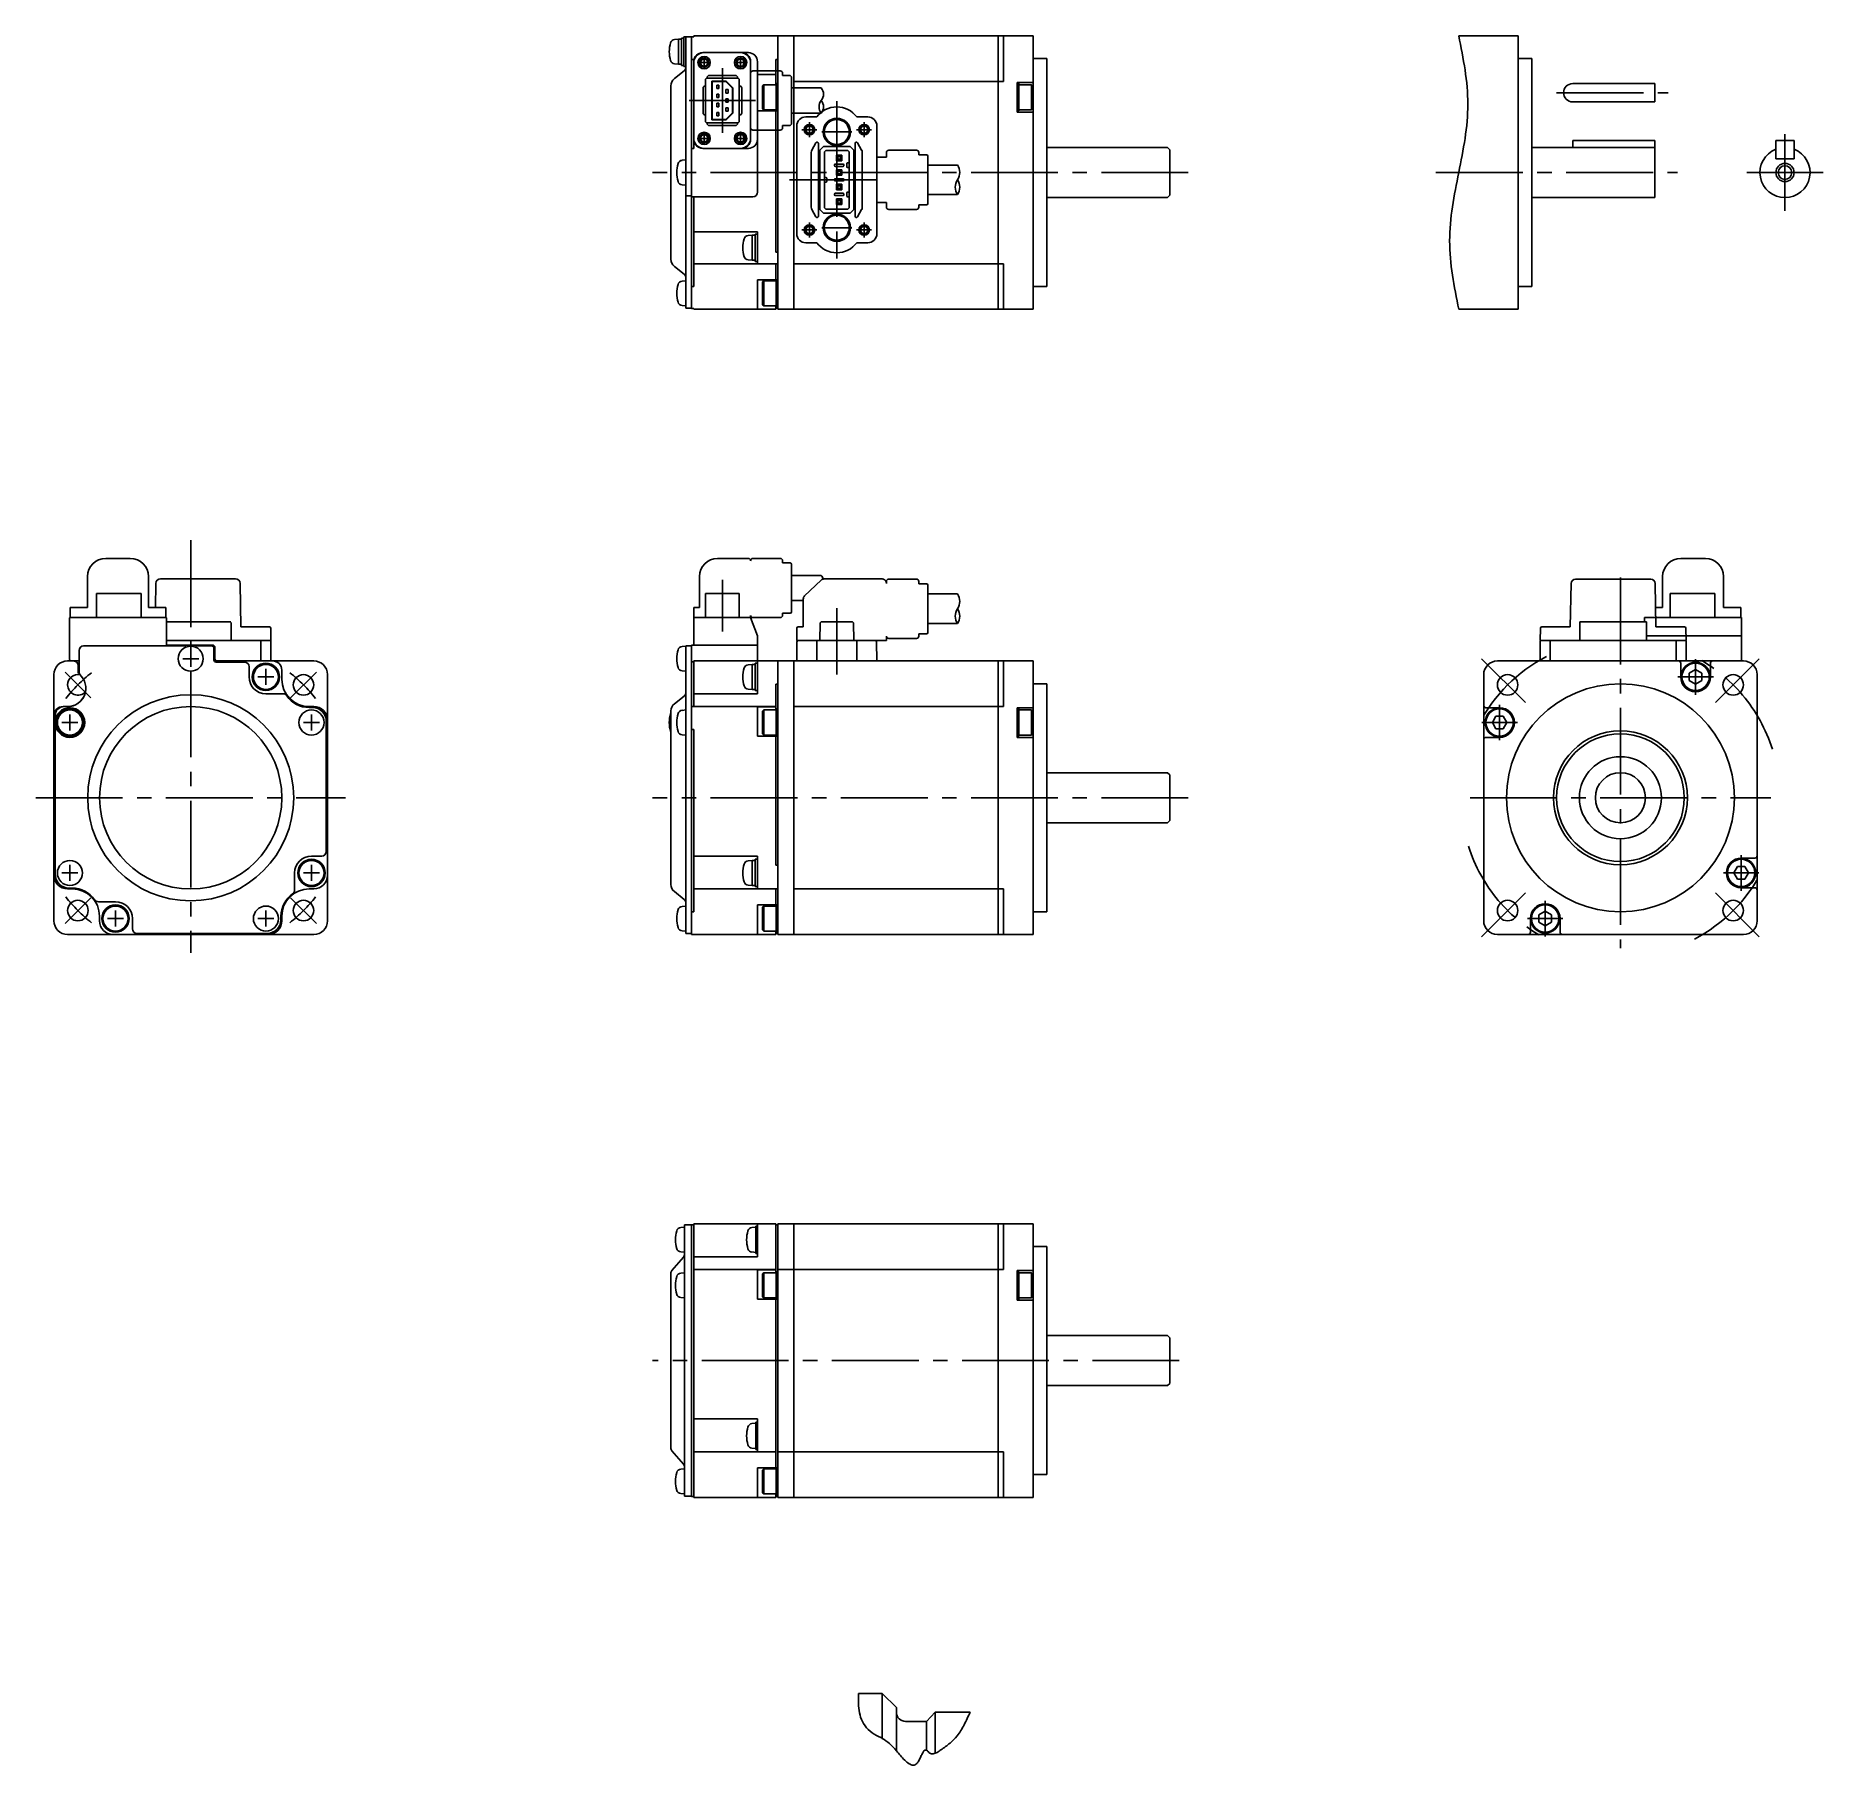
# Model space of a CAD drawing. Header units: millimetres. Extents: x -211 to 181, y -212 to 167.
import ezdxf

# ---------------------------------------------------------------- set-up
doc = ezdxf.new("R2010")
doc.units = ezdxf.units.MM
doc.linetypes.add('CENTER2', pattern=[28.575, 19.05, -3.175, 3.175, -3.175])
pattern_1 = [(45, (-150.9303, 10.75756), (-0.7071068, 1e-16), [])]

msp = doc.modelspace()

# ---------------------------------------------------------------- hatches: boundary and pattern name
at = {"linetype": 'Continuous'}
h = msp.add_hatch(dxfattribs=at)
h.set_pattern_fill('CUSTOM3', color=4, scale=0.5, angle=45, pattern_type=2)
h.set_pattern_definition(pattern_1)
edge = h.paths.add_edge_path()
edge.add_arc((-64.64, 161.24), 1.35, 0, 360)
edge = h.paths.add_edge_path(flags=17)
edge.add_arc((-64.64, 161.24), 1, 0, 360)
h = msp.add_hatch(dxfattribs=at)
h.set_pattern_fill('CUSTOM2', color=4, scale=0.5, angle=45, pattern_type=2)
h.set_pattern_definition(pattern_1)
edge = h.paths.add_edge_path()
edge.add_arc((-56.63, 161.24), 1.35, 0, 360)
edge = h.paths.add_edge_path(flags=17)
edge.add_arc((-56.63, 161.24), 1, 0, 360)
h = msp.add_hatch(dxfattribs=at)
h.set_pattern_fill('CUSTOM0', color=4, scale=0.5, angle=45, pattern_type=2)
h.set_pattern_definition(pattern_1)
edge = h.paths.add_edge_path()
edge.add_arc((-64.63, 144.64), 1.35, 0, 360)
edge = h.paths.add_edge_path(flags=17)
edge.add_arc((-64.63, 144.64), 1, 0, 360)
h = msp.add_hatch(dxfattribs=at)
h.set_pattern_fill('CUSTOM1', color=4, scale=0.5, angle=45, pattern_type=2)
h.set_pattern_definition(pattern_1)
edge = h.paths.add_edge_path()
edge.add_arc((-56.63, 144.64), 1.35, 0, 360)
edge = h.paths.add_edge_path(flags=17)
edge.add_arc((-56.63, 144.64), 1, 0, 360)

# ---------------------------------------------------------------- linework, layer by layer
at = {"color": 7, "linetype": 'Continuous'}
for p, q in [((-70.28, 166.39), (-71.13, 166.32)), ((-70.28, 166.39), (-70.28, 160.89)), ((-69.58, 166.39), (-70.28, 166.39)), ((-69.58, 166.64), (-69.58, 166.39)), ((-69.08, 166.64), (-69.58, 166.64)), ((-69.58, 160.89), (-69.58, 166.39)), ((-69.08, 166.89), (-69.08, 166.64)), ((-68.63, 166.89), (-69.08, 166.89)), ((-69.08, 166.64), (-69.08, 160.64)), ((-67.43, 166.89), (-68.63, 166.89)), ((-68.63, 166.89), (-68.63, 113.8)), ((-67.43, 107.34), (-67.43, 166.94)), ((-67.43, 166.94), (-66.93, 166.94)), ((-66.93, 167.14), (-48.43, 167.14)), ((-66.93, 167.14), (-66.93, 166.94)), ((-48.43, 167.14), (7.57, 167.14)), ((-48.43, 167.14), (-48.43, 107.14)), ((-43.93, 167.14), (-44.93, 167.14)), ((-43.93, 167.14), (-44.93, 167.14)), ((-44.93, 167.14), (-40.93, 167.14)), ((-44.93, 167.14), (-44.93, 135.54)), ((-39.08, 167.14), (-38.58, 167.14)), ((-39.08, 167.14), (-38.58, 167.14)), ((-38.58, 167.14), (-36.58, 167.14)), ((-0.13, 165.59), (-0.13, 167.14)), ((-0.13, 166.39), (-0.13, 167.14)), ((-0.13, 166.39), (-0.13, 167.14)), ((-0.13, 167.14), (-0.13, 166.39)), ((-0.13, 166.99), (-0.13, 166.79)), ((-0.13, 165.39), (-0.13, 166.94)), ((-0.13, 107.14), (-0.13, 165.59)), ((-0.13, 165.19), (-0.13, 164.99)), ((1.07, 157.14), (1.07, 167.14)), ((7.57, 167.14), (7.57, 107.14)), ((113.94, 167.14), (100.94, 167.14)), ((113.94, 107.14), (113.94, 167.14)), ((-71.13, 160.97), (-70.28, 160.89)), ((-70.28, 160.89), (-69.58, 160.89)), ((-69.58, 160.89), (-69.58, 160.64)), ((-67.43, 161.94), (-66.93, 161.94)), ((-66.93, 161.94), (-66.93, 142.44)), ((-64.93, 163.44), (-56.43, 163.44)), ((-56.43, 163.44), (-54.93, 163.44)), ((-54.43, 161.44), (-54.43, 144.44)), ((-52.93, 161.44), (-52.93, 144.44)), ((-48.93, 156.39), (-48.93, 161.94)), ((-48.93, 161.94), (-48.43, 161.94)), ((7.57, 162.14), (10.57, 162.14)), ((10.57, 162.14), (10.57, 112.14)), ((113.94, 162.14), (116.94, 162.14)), ((116.94, 162.14), (116.94, 112.14)), ((-71.17, 157.74), (-69.02, 159.44)), ((-69.58, 160.64), (-69.08, 160.64)), ((-69.08, 160.64), (-69.08, 160.39)), ((-69.08, 160.39), (-68.63, 160.39)), ((-64.33, 157.64), (-64.13, 157.84)), ((-64.33, 148.24), (-64.33, 157.64)), ((-64.13, 157.84), (-57.13, 157.84)), ((-63.98, 157.94), (-63.98, 157.84)), ((-57.78, 158.44), (-63.48, 158.44)), ((-59.83, 157.19), (-62.93, 157.19)), ((-62.93, 157.19), (-62.93, 148.69)), ((-58.33, 155.69), (-59.83, 157.19)), ((-57.28, 157.84), (-57.28, 157.94)), ((-56.93, 157.64), (-57.13, 157.84)), ((-56.93, 157.64), (-56.93, 148.24)), ((-52.93, 158.64), (-48.93, 158.64)), ((-45.43, 157.94), (-45.43, 157.74)), ((-44.93, 157.14), (-0.13, 157.14)), ((-0.13, 157.14), (1.07, 157.14)), ((4.07, 150.39), (4.07, 156.89)), ((4.07, 156.89), (7.57, 156.89)), ((-71.93, 156.17), (-71.93, 118.11)), ((-64.88, 150.24), (-64.88, 155.64)), ((-64.38, 156.14), (-64.33, 156.14)), ((-58.33, 150.19), (-58.33, 155.69)), ((-56.88, 156.14), (-56.93, 156.14)), ((-56.38, 150.24), (-56.38, 155.64)), ((-51.56, 156.39), (-51.81, 156.14)), ((-51.81, 151.14), (-51.81, 156.14)), ((-51.56, 156.39), (-48.81, 156.39)), ((-51.56, 156.39), (-51.56, 150.89)), ((-51.56, 156.39), (-51.56, 150.89)), ((-48.81, 150.64), (-48.81, 156.64)), ((-48.81, 150.64), (-48.81, 156.64)), ((-48.81, 150.64), (-48.81, 156.64)), ((-48.81, 150.64), (-48.81, 156.64)), ((-48.81, 156.64), (-48.43, 156.64)), ((4.07, 156.64), (4.45, 156.64)), ((4.07, 156.39), (4.07, 153.64)), ((4.07, 153.64), (4.07, 150.89)), ((4.45, 156.64), (4.45, 150.64)), ((4.45, 156.39), (7.2, 156.39)), ((7.45, 156.14), (7.2, 156.39)), ((7.21, 150.89), (7.21, 156.39)), ((7.45, 156.14), (7.45, 151.14)), ((125.94, 156.64), (143.94, 156.64)), ((143.94, 156.64), (143.94, 152.64)), ((-64.38, 149.74), (-64.33, 149.74)), ((-59.83, 148.69), (-58.33, 150.19)), ((-56.88, 149.74), (-56.93, 149.74)), ((-52.93, 150.64), (-48.93, 150.64)), ((-51.81, 151.14), (-51.56, 150.89)), ((-48.81, 150.89), (-51.56, 150.89)), ((-48.81, 150.89), (-51.56, 150.89)), ((-48.93, 119.64), (-48.93, 150.89)), ((-48.81, 150.64), (-48.43, 150.64)), ((-48.81, 150.64), (-48.43, 150.64)), ((-39.93, 149.34), (-42.33, 149.34)), ((-28.73, 149.34), (-31.13, 149.34)), ((4.07, 150.64), (4.45, 150.64)), ((4.07, 150.39), (7.57, 150.39)), ((7.2, 150.89), (4.45, 150.89)), ((7.2, 150.89), (7.45, 151.14)), ((143.94, 152.64), (125.94, 152.64)), ((-64.33, 148.24), (-64.13, 148.04)), ((-57.13, 148.04), (-64.13, 148.04)), ((-63.98, 147.94), (-63.98, 148.04)), ((-57.78, 147.44), (-63.48, 147.44)), ((-62.93, 148.69), (-59.83, 148.69)), ((-57.28, 148.04), (-57.28, 147.94)), ((-57.13, 148.04), (-56.93, 148.24)), ((-44.33, 147.34), (-44.33, 123.74)), ((-26.73, 123.74), (-26.73, 147.34)), ((-66.93, 142.44), (-67.43, 142.44)), ((-56.43, 142.44), (-64.93, 142.44)), ((-54.93, 142.44), (-56.43, 142.44)), ((-52.93, 132.84), (-52.93, 144.44)), ((-44.93, 144.25), (-44.93, 107.14)), ((-41.13, 135.54), (-41.13, 141.57)), ((-41, 142.07), (-40.09, 143.64)), ((-39.53, 135.54), (-39.53, 143.49)), ((-39.26, 142.04), (-38.46, 142.84)), ((-39.26, 129.04), (-39.26, 142.04)), ((-38.46, 142.84), (-32.61, 142.84)), ((-38.26, 141.69), (-37.96, 141.99)), ((-38.26, 135.54), (-38.26, 141.69)), ((-37.96, 141.99), (-33.11, 141.99)), ((-33.11, 141.99), (-32.81, 141.69)), ((-32.81, 141.69), (-32.81, 135.54)), ((-32.61, 142.84), (-31.81, 142.04)), ((-31.81, 142.04), (-31.81, 129.04)), ((-31.53, 135.54), (-31.53, 143.49)), ((-30.07, 142.07), (-30.97, 143.64)), ((-29.93, 135.54), (-29.93, 141.57)), ((10.57, 142.64), (37.07, 142.64)), ((37.07, 142.64), (37.57, 142.14)), ((37.57, 142.14), (37.57, 132.14)), ((116.94, 142.64), (143.94, 142.64)), ((125.94, 142.64), (125.94, 144.14)), ((125.94, 144.14), (143.94, 144.14)), ((143.94, 144.14), (143.94, 142.64)), ((143.94, 142.64), (143.94, 131.64)), ((-68.63, 139.89), (-69.48, 139.82)), ((-36.01, 138.64), (-36.01, 138.84)), ((-35.86, 138.99), (-34.16, 138.99)), ((-34.16, 138.49), (-35.86, 138.49)), ((-34.01, 138.84), (-34.01, 138.64)), ((-33.36, 138.44), (-33.36, 139.04)), ((-33.16, 139.24), (-32.81, 139.24)), ((-32.81, 138.24), (-33.16, 138.24)), ((-69.48, 134.46), (-68.63, 134.39)), ((-41.13, 135.54), (-41.13, 129.51)), ((-39.53, 135.54), (-39.53, 127.59)), ((-38.26, 136.04), (-37.91, 136.04)), ((-38.26, 135.54), (-38.26, 129.39)), ((-37.91, 135.04), (-38.26, 135.04)), ((-37.71, 135.84), (-37.71, 135.24)), ((-36.01, 135.44), (-36.01, 135.64)), ((-35.86, 135.79), (-34.16, 135.79)), ((-34.16, 135.29), (-35.86, 135.29)), ((-34.01, 135.64), (-34.01, 135.44)), ((-32.81, 129.39), (-32.81, 135.54)), ((-31.53, 135.54), (-31.53, 127.59)), ((-29.93, 135.54), (-29.93, 129.51)), ((-68.63, 132.04), (-67.43, 132.04)), ((-67.43, 131.84), (-66.93, 131.84)), ((-66.93, 131.84), (-53.93, 131.84)), ((-66.93, 112.14), (-66.93, 131.84)), ((-36.01, 132.24), (-36.01, 132.44)), ((-35.86, 132.59), (-34.16, 132.59)), ((-34.16, 132.09), (-35.86, 132.09)), ((-34.01, 132.44), (-34.01, 132.24)), ((-33.36, 132.04), (-33.36, 132.64)), ((-33.16, 132.84), (-32.81, 132.84)), ((-32.81, 131.84), (-33.16, 131.84)), ((37.07, 131.64), (10.57, 131.64)), ((37.57, 132.14), (37.07, 131.64)), ((143.94, 131.64), (116.94, 131.64)), ((-41, 129.01), (-40.09, 127.44)), ((-38.46, 128.24), (-39.26, 129.04)), ((-32.61, 128.24), (-38.46, 128.24)), ((-38.26, 129.39), (-37.96, 129.09)), ((-37.96, 129.09), (-33.11, 129.09)), ((-33.11, 129.09), (-32.81, 129.39)), ((-31.81, 129.04), (-32.61, 128.24)), ((-30.07, 129.01), (-30.97, 127.44)), ((-66.93, 124.14), (-52.93, 124.14)), ((-54.13, 123.39), (-54.98, 123.32)), ((-54.13, 117.89), (-54.13, 123.39)), ((-54.13, 123.39), (-53.43, 123.39)), ((-53.43, 123.64), (-53.43, 117.64)), ((-52.93, 123.64), (-53.43, 123.64)), ((-52.93, 117.14), (-52.93, 124.14)), ((-52.93, 123.64), (-52.93, 117.64)), ((-52.93, 123.64), (-52.93, 117.64)), ((-42.33, 121.74), (-39.93, 121.74)), ((-31.13, 121.74), (-28.73, 121.74)), ((-54.98, 117.97), (-54.13, 117.89)), ((-54.13, 117.89), (-53.43, 117.89)), ((-48.93, 119.64), (-48.43, 119.64)), ((-69.02, 114.84), (-71.17, 116.54)), ((-68.63, 113.8), (-68.63, 107.39)), ((-48.93, 117.14), (-66.93, 117.14)), ((-53.43, 117.64), (-52.93, 117.64)), ((-48.93, 117.14), (-48.43, 117.14)), ((-48.93, 117.14), (-48.93, 113.39)), ((-44.93, 117.14), (-0.13, 117.14)), ((-0.13, 117.14), (1.07, 117.14)), ((1.07, 117.14), (1.07, 107.14)), ((-68.63, 113.39), (-69.48, 113.32)), ((-67.43, 112.14), (-66.93, 112.14)), ((-52.93, 113.64), (-52.93, 107.14)), ((-48.93, 113.64), (-52.93, 113.64)), ((-51.56, 113.39), (-51.81, 113.14)), ((-51.81, 108.14), (-51.81, 113.14)), ((-51.56, 113.39), (-48.81, 113.39)), ((-51.56, 113.39), (-51.56, 107.89)), ((-48.81, 113.64), (-48.43, 113.64)), ((-48.81, 107.64), (-48.81, 113.64)), ((-48.43, 110.64), (-48.43, 113.39)), ((10.57, 112.14), (7.57, 112.14)), ((116.94, 112.14), (113.94, 112.14)), ((-69.48, 107.97), (-68.63, 107.89)), ((-68.63, 107.39), (-67.43, 107.39)), ((-66.93, 107.34), (-67.43, 107.34)), ((-48.93, 107.14), (-66.93, 107.14)), ((-51.81, 108.14), (-51.56, 107.89)), ((-48.81, 107.89), (-51.56, 107.89)), ((-48.93, 107.14), (-48.93, 107.89)), ((-48.93, 107.34), (-48.43, 107.34)), ((-48.81, 107.64), (-48.43, 107.64)), ((7.57, 107.14), (-48.43, 107.14)), ((100.94, 107.14), (113.94, 107.14)), ((-197.99, 44.8), (-188.19, 44.8)), ((-197.99, 39.5), (-197.99, 44.8)), ((-188.19, 44.8), (-188.19, 39.5)), ((-64.33, 39.5), (-64.33, 44.83)), ((-64.33, 44.83), (-56.93, 44.83)), ((-56.93, 44.83), (-56.93, 39.5)), ((147.31, 44.8), (157.11, 44.8)), ((147.31, 39.5), (147.31, 44.8)), ((157.11, 44.8), (157.11, 39.5)), ((-203.89, 30.5), (-203.89, 39.4)), ((-203.79, 39.5), (-182.69, 39.5)), ((-182.59, 39.4), (-182.59, 33.3)), ((-66.93, 39.4), (-66.93, 33.5)), ((-62.37, 39.5), (-66.83, 39.5)), ((-63.71, 39.5), (-54.43, 39.5)), ((-57.41, 39.5), (-61.51, 39.5)), ((-56.91, 39.5), (-61.01, 39.5)), ((-55.63, 39.5), (-57.41, 39.5)), ((-54.66, 39.5), (-56.91, 39.5)), ((-54.43, 39.5), (-52.93, 35.5)), ((141.71, 39.5), (163.01, 39.5)), ((141.71, 39.5), (141.71, 38.57)), ((163.01, 39.5), (163.01, 30)), ((-168.49, 38.57), (-182.59, 38.57)), ((-168.39, 38.47), (-168.39, 34.47)), ((-52.93, 35.5), (-52.93, 33.5)), ((-39.26, 34.5), (-39.19, 38.4)), ((-38.99, 38.6), (-39.19, 38.4)), ((-38.55, 38.6), (-38.99, 38.6)), ((-38.56, 38.6), (-38.08, 38.6)), ((-38.08, 38.6), (-32.99, 38.6)), ((-32.99, 38.6), (-32.51, 38.6)), ((-32.08, 38.6), (-32.51, 38.6)), ((-32.08, 38.6), (-31.88, 38.4)), ((-31.81, 34.5), (-31.88, 38.4)), ((127.51, 38.57), (142.11, 38.57)), ((127.51, 34.47), (127.51, 38.57)), ((142.11, 38.57), (142.11, 34.47)), ((142.11, 35.5), (163.01, 35.5)), ((-201.79, 27.57), (-201.79, 32.3)), ((-200.79, 33.3), (-178.36, 33.3)), ((-175.69, 34.47), (-182.59, 34.47)), ((-182.09, 33.5), (-172.49, 33.5)), ((-177.29, 30.5), (-177.29, 32.25)), ((-176.21, 33.3), (-172.69, 33.3)), ((-159.79, 34.47), (-175.69, 34.47)), ((-172.19, 32.8), (-172.19, 30.25)), ((-171.99, 33), (-171.99, 30.5)), ((-161.89, 34.47), (-161.89, 30)), ((-159.69, 34.37), (-159.69, 30)), ((-68.63, 33.25), (-69.48, 33.18)), ((-68.63, -29.75), (-68.63, 33.3)), ((-67.43, 33.3), (-68.63, 33.3)), ((-67.43, 33.5), (-67.43, 33.35)), ((-66.93, 33.5), (-67.43, 33.5)), ((-67.43, -30), (-67.43, 33.35)), ((-66.93, 33.5), (-52.93, 33.5)), ((-52.93, 33.5), (-52.93, 30)), ((-44.33, 30), (-44.26, 34.21)), ((-31.81, 34.5), (-43.96, 34.5)), ((-39.93, 34.5), (-39.93, 30)), ((-27.11, 34.5), (-31.81, 34.5)), ((-31.13, 34.5), (-31.13, 30)), ((-26.73, 30), (-26.81, 34.21)), ((118.81, 30.2), (118.81, 34.27)), ((119.01, 34.47), (150.61, 34.47)), ((121.01, 34.47), (121.01, 30)), ((148.61, 34.47), (148.61, 30)), ((150.81, 34.27), (150.81, 30.2)), ((-204.29, 30), (-203.39, 30)), ((-201.79, 30), (-203.39, 30)), ((-201.99, 27.76), (-201.99, 29.25)), ((-177.29, 30.5), (-179.04, 30.5)), ((-177.29, 30.5), (-177.29, 28.75)), ((-177.29, 30.5), (-175.54, 30.5)), ((-150.29, 30), (-172.12, 30)), ((-171.69, 29.75), (-165.49, 29.75)), ((-164.49, 28.75), (-164.49, 26.5)), ((-160.79, 26.5), (-160.79, 28.25)), ((-157.29, 28), (-157.29, 26)), ((-69.48, 27.82), (-68.63, 27.75)), ((-67.43, 29.8), (-66.93, 29.8)), ((-66.93, 30), (-66.93, 29.8)), ((-66.93, 30), (-48.93, 30)), ((-66.93, 29.8), (-66.93, 20)), ((-54.13, 29.25), (-54.98, 29.17)), ((-54.13, 29.25), (-54.13, 23.75)), ((-54.13, 29.25), (-53.43, 29.25)), ((-52.93, 29.5), (-53.43, 29.5)), ((-53.43, 29.5), (-53.43, 23.5)), ((-52.93, 22.8), (-52.93, 29.99)), ((-52.93, 29.5), (-52.93, 23.5)), ((-48.93, 30), (-48.95, 30.02)), ((-48.93, 30), (7.57, 30)), ((-48.43, 30), (-48.43, -14.8)), ((-43.93, 30), (-44.93, 30)), ((-43.93, 30), (-44.93, 30)), ((-44.93, 30), (-40.93, 30)), ((-44.93, 30), (-44.93, -1.6)), ((-39.08, 30), (-38.58, 30)), ((-39.08, 30), (-38.58, 30)), ((-38.58, 30), (-36.58, 30)), ((-0.13, 30), (-0.13, 20)), ((1.07, 30), (1.07, 20)), ((7.57, 30), (7.57, -30)), ((109.41, 30), (163.41, 30)), ((149.66, 26.5), (149.66, 29.5)), ((152.91, 28.1), (151.53, 27.3)), ((154.3, 27.3), (152.91, 28.1)), ((156.16, 26.5), (156.16, 29.5)), ((-207.29, -27), (-207.29, 27)), ((-160.79, 26.5), (-162.54, 26.5)), ((-160.79, 26.5), (-159.04, 26.5)), ((-160.79, 26.5), (-160.79, 24.75)), ((-147.29, -27), (-147.29, 27)), ((-54.98, 23.82), (-54.13, 23.75)), ((-54.13, 23.75), (-53.43, 23.75)), ((-48.93, 19.8), (-48.93, 24.9)), ((-48.93, 24.9), (-48.43, 24.9)), ((-48.93, 19.25), (-48.93, 24.9)), ((7.57, 25), (10.57, 25)), ((10.57, 25), (10.57, -25)), ((106.41, -27), (106.41, 27)), ((151.53, 27.3), (151.53, 25.7)), ((151.53, 25.7), (152.91, 24.9)), ((152.91, 24.9), (154.3, 25.7)), ((154.3, 25.7), (154.3, 27.3)), ((166.41, -27), (166.41, 27)), ((-205.29, 20), (-204.29, 20)), ((-205.04, 20), (-204.29, 20)), ((-160.79, 22.8), (-157.03, 22.8)), ((-151.29, 20), (-150.29, 20)), ((-151.29, 20), (-150.29, 20)), ((-151.29, 19.8), (-150.54, 19.8)), ((-71.17, 20.6), (-69.02, 22.3)), ((-67.43, 20), (-66.93, 20)), ((-66.93, 22.8), (-52.93, 22.8)), ((-66.93, 20), (-48.93, 20)), ((-53.43, 23.5), (-52.93, 23.5)), ((-52.93, 19.94), (-52.93, 13.5)), ((-48.93, 19.94), (-52.93, 19.94)), ((-44.93, 20), (1.07, 20)), ((-0.13, 20), (-0.13, -20)), ((4.07, 13.25), (4.07, 19.75)), ((4.07, 19.75), (7.57, 19.75)), ((109.91, 19.75), (106.91, 19.75)), ((-207.29, 18), (-207.29, -18)), ((-207.29, 17), (-207.29, -17)), ((-207.04, 18), (-207.04, 11.8)), ((-203.79, 16.5), (-205.54, 16.5)), ((-203.79, 16.5), (-203.79, 18.25)), ((-203.79, 16.5), (-202.04, 16.5)), ((-203.79, 16.5), (-203.79, 14.75)), ((-150.79, 16.5), (-152.54, 16.5)), ((-150.79, 16.5), (-150.79, 18.25)), ((-150.79, 16.5), (-149.04, 16.5)), ((-150.79, 16.5), (-150.79, 14.75)), ((-147.54, 16.8), (-147.54, -11.8)), ((-147.29, 17), (-147.29, -11)), ((-147.29, 17), (-147.29, -17)), ((-147.29, 17), (-147.29, -17)), ((-71.93, 19.03), (-71.93, -19.03)), ((-68.63, 19.25), (-69.48, 19.17)), ((-51.56, 19.25), (-51.81, 19)), ((-51.81, 14), (-51.81, 19)), ((-51.56, 19.25), (-51.56, 13.75)), ((-51.56, 19.25), (-48.81, 19.25)), ((-48.81, 19.5), (-48.43, 19.5)), ((-48.81, 13.5), (-48.81, 19.5)), ((4.07, 19.5), (4.07, 16.5)), ((4.07, 19.5), (4.45, 19.5)), ((4.07, 16.5), (4.07, 13.5)), ((4.45, 19.5), (4.45, 13.5)), ((4.45, 19.25), (7.2, 19.25)), ((7.2, 13.75), (7.2, 19.25)), ((7.45, 19), (7.2, 19.25)), ((7.45, 19), (7.45, 14)), ((106.41, 18), (106.41, -18)), ((109.11, 17.89), (108.31, 16.5)), ((108.31, 16.5), (109.11, 15.11)), ((110.71, 17.89), (109.11, 17.89)), ((111.51, 16.5), (110.71, 17.89)), ((110.71, 15.11), (111.51, 16.5)), ((166.41, 18), (166.41, -18)), ((-207.04, 11.8), (-207.04, -16.8)), ((-69.48, 13.82), (-68.63, 13.75)), ((-67.43, 15), (-66.93, 15)), ((-66.93, -25), (-66.93, 15)), ((-52.93, 13.5), (-48.93, 13.5)), ((-51.81, 14), (-51.56, 13.75)), ((-48.81, 13.75), (-51.56, 13.75)), ((-48.93, -14.8), (-48.93, 13.75)), ((-48.81, 13.5), (-48.43, 13.5)), ((4.07, 13.5), (4.45, 13.5)), ((4.07, 13.25), (7.57, 13.25)), ((7.2, 13.75), (4.45, 13.75)), ((7.2, 13.75), (7.45, 14)), ((109.91, 13.25), (106.91, 13.25)), ((109.11, 15.11), (110.71, 15.11)), ((-207.29, 11), (-207.29, -17)), ((-44.93, 7.1), (-44.93, -30)), ((10.57, 5.5), (37.07, 5.5)), ((37.07, 5.5), (37.57, 5)), ((37.57, 5), (37.57, -5)), ((37.07, -5.5), (10.57, -5.5)), ((37.57, -5), (37.07, -5.5)), ((-203.79, -16.5), (-203.79, -14.75)), ((-148.54, -12.8), (-150.79, -12.8)), ((-150.79, -16.5), (-150.79, -14.75)), ((-52.93, -12.8), (-66.93, -12.8)), ((-54.13, -13.75), (-54.98, -13.83)), ((-54.13, -19.25), (-54.13, -13.75)), ((-54.13, -13.75), (-53.43, -13.75)), ((-52.93, -13.5), (-53.43, -13.5)), ((-53.43, -13.5), (-53.43, -19.5)), ((-52.93, -20), (-52.93, -12.8)), ((-48.43, -14.8), (-48.93, -14.8)), ((-48.43, -14.8), (-48.43, -20)), ((162.11, -15.11), (161.31, -16.5)), ((163.71, -15.11), (162.11, -15.11)), ((162.91, -13.25), (165.91, -13.25)), ((162.91, -13.25), (165.91, -13.25)), ((164.51, -16.5), (163.71, -15.11)), ((-203.79, -16.5), (-205.54, -16.5)), ((-203.79, -16.5), (-202.04, -16.5)), ((-203.79, -16.5), (-203.79, -18.25)), ((-154.49, -16.5), (-154.49, -20.26)), ((-150.79, -16.5), (-152.54, -16.5)), ((-150.79, -16.5), (-149.04, -16.5)), ((-150.79, -16.5), (-150.79, -18.25)), ((-54.98, -19.18), (-54.13, -19.25)), ((-54.13, -19.25), (-53.43, -19.25)), ((-53.43, -19.5), (-52.93, -19.5)), ((161.31, -16.5), (162.11, -17.89)), ((162.11, -17.89), (163.71, -17.89)), ((163.71, -17.89), (164.51, -16.5)), ((-203.29, -20), (-204.29, -20)), ((-204.29, -20), (-203.29, -20)), ((-203.29, -19.8), (-204.04, -19.8)), ((-193.79, -22.8), (-197.54, -22.8)), ((-151.29, -20), (-150.29, -20)), ((-69.02, -22.3), (-71.17, -20.6)), ((-66.93, -20), (-48.93, -20)), ((-66.93, -23.9), (-66.93, -22.97)), ((-52.93, -23.5), (-52.93, -30)), ((-48.93, -23.5), (-52.93, -23.5)), ((-48.93, -20), (-48.93, -23.75)), ((-48.93, -20), (-48.43, -20)), ((-48.81, -29.5), (-48.81, -23.5)), ((-48.81, -23.5), (-48.43, -23.5)), ((-48.43, -20), (-48.43, -30)), ((-44.93, -20), (1.07, -20)), ((-0.13, -20), (-0.13, -30)), ((1.07, -20), (1.07, -30)), ((162.91, -19.75), (165.91, -19.75)), ((162.91, -19.75), (165.91, -19.75)), ((-197.29, -26), (-197.29, -27)), ((-193.79, -26.5), (-195.54, -26.5)), ((-193.79, -26.5), (-193.79, -24.75)), ((-193.79, -26.5), (-192.04, -26.5)), ((-193.79, -26.5), (-193.79, -28.25)), ((-190.09, -28.75), (-190.09, -26.5)), ((-160.79, -26.5), (-162.54, -26.5)), ((-160.79, -26.5), (-160.79, -24.75)), ((-160.79, -26.5), (-159.04, -26.5)), ((-160.79, -26.5), (-160.79, -28.25)), ((-157.49, -26), (-157.49, -26.75)), ((-157.29, -26), (-157.29, -27)), ((-157.29, -26), (-157.29, -27)), ((-68.63, -23.75), (-69.48, -23.83)), ((-67.43, -25), (-66.93, -25)), ((-51.56, -23.75), (-51.81, -24)), ((-51.81, -29), (-51.81, -24)), ((-51.56, -23.75), (-48.81, -23.75)), ((-51.56, -23.75), (-51.56, -29.25)), ((-48.43, -26.5), (-48.43, -29.25)), ((10.57, -25), (7.57, -25)), ((116.66, -26.5), (116.66, -29.5)), ((119.91, -24.9), (118.53, -25.7)), ((118.53, -25.7), (118.53, -27.3)), ((118.53, -27.3), (119.91, -28.1)), ((121.3, -25.7), (119.91, -24.9)), ((119.91, -28.1), (121.3, -27.3)), ((121.3, -27.3), (121.3, -25.7)), ((123.16, -26.5), (123.16, -29.5)), ((-150.29, -30), (-204.29, -30)), ((-194.29, -30), (-163.34, -30)), ((-194.29, -30), (-160.29, -30)), ((-189.09, -29.75), (-160.49, -29.75)), ((-188.29, -30), (-160.29, -30)), ((-163.34, -30), (-160.29, -30)), ((-69.48, -29.18), (-68.63, -29.25)), ((-68.63, -29.75), (-67.43, -29.75)), ((-48.93, -30), (-67.43, -30)), ((-51.81, -29), (-51.56, -29.25)), ((-48.81, -29.25), (-51.56, -29.25)), ((-48.93, -30), (-48.93, -29.25)), ((-48.93, -29.8), (-48.43, -29.8)), ((-48.81, -29.5), (-48.43, -29.5)), ((7.57, -30), (-48.43, -30)), ((163.41, -30), (109.41, -30)), ((154.41, -30), (118.41, -30)), ((-68.93, -93.71), (-68.93, -146.81)), ((-68.93, -93.71), (-67.43, -93.71)), ((-67.43, -153.26), (-67.43, -93.66)), ((-67.43, -93.66), (-66.93, -93.66)), ((-66.93, -153.47), (-66.93, -93.47)), ((-66.93, -93.47), (-48.93, -93.47)), ((-53.31, -93.97), (-53.31, -99.97)), ((-52.93, -93.97), (-53.31, -93.97)), ((-52.93, -100.67), (-52.93, -93.47)), ((-52.93, -93.97), (-52.93, -99.97)), ((-48.93, -104.21), (-48.93, -93.47)), ((-48.93, -93.66), (-48.43, -93.66)), ((-48.43, -93.46), (7.57, -93.46)), ((-48.43, -93.46), (-48.43, -153.46)), ((-43.93, -93.46), (-44.93, -93.46)), ((-43.93, -93.46), (-44.93, -93.46)), ((-44.93, -93.46), (-21.43, -93.46)), ((-44.93, -93.46), (-44.93, -125.06)), ((-22.83, -93.46), (-44.33, -93.46)), ((-20.43, -93.46), (-22.83, -93.46)), ((-16.03, -93.46), (-20.43, -93.46)), ((-16.03, -93.46), (-11.63, -93.46)), ((-11.63, -93.46), (-9.23, -93.46)), ((-9.23, -93.46), (-7.23, -93.46)), ((-0.13, -95.01), (-0.13, -93.46)), ((-0.13, -94.21), (-0.13, -93.46)), ((-0.13, -94.21), (-0.13, -93.46)), ((-0.13, -93.46), (-0.13, -94.21)), ((-0.13, -93.61), (-0.13, -93.81)), ((-0.13, -95.21), (-0.13, -93.66)), ((1.07, -103.46), (1.07, -93.46)), ((7.57, -93.46), (7.57, -153.46)), ((-68.93, -94.21), (-69.78, -94.29)), ((-53.31, -94.22), (-54.16, -94.29)), ((-0.13, -153.46), (-0.13, -95.01)), ((-0.13, -95.41), (-0.13, -95.61)), ((-69.18, -100.77), (-71.69, -103.68)), ((-69.78, -99.64), (-68.93, -99.71)), ((-66.93, -100.67), (-52.93, -100.67)), ((-54.16, -99.64), (-53.31, -99.72)), ((-53.31, -99.97), (-52.93, -99.97)), ((7.57, -98.46), (10.57, -98.46)), ((10.57, -98.46), (10.57, -148.46)), ((-71.93, -104.34), (-71.93, -142.59)), ((-68.93, -104.22), (-69.78, -104.29)), ((-68.93, -103.81), (-68.93, -110.22)), ((-68.93, -103.81), (-68.93, -110.22)), ((-66.93, -103.46), (-48.93, -103.46)), ((-48.93, -103.52), (-52.93, -103.52)), ((-52.93, -103.52), (-52.93, -109.96)), ((-51.56, -104.21), (-51.81, -104.46)), ((-51.81, -109.46), (-51.81, -104.46)), ((-51.56, -104.21), (-48.93, -104.21)), ((-51.56, -104.21), (-51.56, -109.71)), ((-48.93, -104.21), (-48.81, -104.21)), ((-48.81, -109.96), (-48.81, -103.96)), ((-48.81, -103.96), (-48.43, -103.96)), ((-44.93, -103.46), (-48.43, -103.46)), ((-44.93, -103.46), (1.07, -103.46)), ((4.07, -103.71), (7.57, -103.71)), ((4.07, -110.21), (4.07, -103.71)), ((4.07, -103.96), (4.45, -103.96)), ((4.07, -104.21), (4.07, -106.96)), ((4.45, -103.96), (4.45, -109.96)), ((4.45, -104.21), (7.2, -104.21)), ((7.45, -104.46), (7.2, -104.21)), ((7.21, -109.71), (7.21, -104.21)), ((7.45, -104.46), (7.45, -109.46)), ((-69.78, -109.64), (-68.93, -109.72)), ((-51.81, -109.46), (-51.56, -109.71)), ((-48.93, -109.71), (-51.56, -109.71)), ((-48.81, -109.71), (-48.93, -109.71)), ((-48.93, -146.97), (-48.93, -109.71)), ((4.07, -106.96), (4.07, -109.71)), ((7.2, -109.71), (4.45, -109.71)), ((7.2, -109.71), (7.45, -109.46)), ((-66.93, -111.96), (-66.93, -134.96)), ((-52.93, -109.96), (-48.93, -109.96)), ((-48.93, -111.96), (-48.93, -134.96)), ((-48.93, -111.96), (-48.93, -134.96)), ((-48.81, -109.96), (-48.43, -109.96)), ((4.07, -109.96), (4.45, -109.96)), ((4.07, -110.21), (7.57, -110.21)), ((-44.93, -116.36), (-44.93, -153.46)), ((10.57, -117.96), (37.07, -117.96)), ((37.07, -117.96), (37.57, -118.46)), ((37.57, -118.46), (37.57, -128.46)), ((37.07, -128.96), (10.57, -128.96)), ((37.57, -128.46), (37.07, -128.96)), ((-52.93, -136.27), (-66.93, -136.27)), ((-53.31, -137.22), (-54.16, -137.29)), ((-52.93, -136.97), (-53.31, -136.97)), ((-53.31, -136.97), (-53.31, -142.97)), ((-52.93, -143.46), (-52.93, -136.27)), ((-52.93, -136.97), (-52.93, -142.97)), ((-71.69, -143.24), (-69.18, -146.16)), ((-66.93, -143.46), (-48.93, -143.46)), ((-54.16, -142.64), (-53.31, -142.72)), ((-53.31, -142.97), (-52.93, -142.97)), ((-48.43, -143.46), (-44.93, -143.46)), ((-44.93, -143.46), (1.07, -143.46)), ((1.07, -143.46), (1.07, -153.46)), ((-68.93, -147.22), (-69.78, -147.29)), ((-68.93, -146.81), (-68.93, -153.22)), ((-68.93, -146.81), (-68.93, -153.22)), ((-68.93, -146.81), (-68.93, -153.21)), ((-66.93, -147.36), (-66.93, -146.44)), ((-66.93, -153.21), (-66.93, -147.36)), ((-48.93, -146.97), (-52.93, -146.97)), ((-52.93, -146.97), (-52.93, -153.47)), ((-51.56, -147.21), (-51.81, -147.46)), ((-51.81, -152.46), (-51.81, -147.46)), ((-51.56, -147.21), (-51.56, -152.71)), ((-51.56, -147.21), (-48.93, -147.21)), ((-48.93, -147.21), (-48.93, -146.97)), ((-48.93, -147.21), (-48.81, -147.21)), ((-48.81, -146.96), (-48.43, -146.96)), ((-48.81, -152.96), (-48.81, -146.96)), ((10.57, -148.46), (7.57, -148.46)), ((-69.78, -152.64), (-68.93, -152.72)), ((-51.81, -152.46), (-51.56, -152.71)), ((-48.81, -152.71), (-51.56, -152.71)), ((-48.93, -153.47), (-48.93, -152.71)), ((-48.93, -153.47), (-48.93, -152.71)), ((-48.93, -153.47), (-48.93, -152.71)), ((-48.43, -149.96), (-48.43, -152.71)), ((-48.43, -149.96), (-48.43, -152.71)), ((-48.43, -149.96), (-48.43, -152.71)), ((-68.93, -153.21), (-67.43, -153.21)), ((-66.93, -153.26), (-67.43, -153.26)), ((-48.93, -153.47), (-66.93, -153.47)), ((-48.93, -153.26), (-48.43, -153.26)), ((-48.93, -153.26), (-48.43, -153.26)), ((-48.93, -153.26), (-48.43, -153.26)), ((-48.81, -152.96), (-48.43, -152.96)), ((7.57, -153.46), (-48.43, -153.46)), ((-25.58, -196.52), (-30.75, -196.52)), ((-25.58, -206.32), (-25.58, -196.52)), ((-25.58, -196.52), (-22.45, -199.52)), ((-22.45, -209.06), (-22.45, -199.52)), ((-20.45, -202.6), (-15.81, -202.6)), ((-15.81, -202.6), (-13.95, -200.56)), ((-15.81, -202.6), (-15.81, -208.92)), ((-13.95, -209.6), (-13.95, -200.56)), ((-6.27, -200.56), (-13.95, -200.56))]:
    msp.add_line(p, q, dxfattribs=at)
at = {"color": 4, "linetype": 'Continuous'}
for p, q in [((-66.93, 161.24), (-66.93, 152.94)), ((-64.73, 163.44), (-56.63, 163.44)), ((-54.43, 161.24), (-54.43, 158.94)), ((-53.93, 159.44), (-47.93, 159.44)), ((-47.43, 158.44), (-47.43, 158.94)), ((-45.93, 158.44), (-47.43, 158.44)), ((-45.43, 157.94), (-45.43, 147.94)), ((-45.43, 155.69), (-38.93, 155.69)), ((-66.93, 144.64), (-66.93, 152.94)), ((-45.43, 150.19), (-38.93, 150.19)), ((-39.93, 149.34), (-42.33, 149.34)), ((-31.13, 149.34), (-28.73, 149.34)), ((-54.43, 144.64), (-54.43, 146.94)), ((-53.93, 146.44), (-47.93, 146.44)), ((-45.93, 147.44), (-47.43, 147.44)), ((-47.43, 147.44), (-47.43, 146.94)), ((-44.33, 123.74), (-44.33, 147.34)), ((-26.73, 147.34), (-26.73, 123.74)), ((-64.73, 142.44), (-56.63, 142.44)), ((-24.63, 140.49), (-24.63, 141.54)), ((-24.13, 142.04), (-18.03, 142.04)), ((-17.53, 141.04), (-17.53, 141.54)), ((-24.63, 140.49), (-26.73, 140.49)), ((-15.83, 141.04), (-17.53, 141.04)), ((-15.53, 130.34), (-15.53, 140.74)), ((-15.53, 138.79), (-13.78, 138.79)), ((-15.53, 138.79), (-9.03, 138.79)), ((-24.63, 130.59), (-26.73, 130.59)), ((-24.63, 129.54), (-24.63, 130.59)), ((-15.83, 130.04), (-17.53, 130.04)), ((-17.53, 130.04), (-17.53, 129.54)), ((-15.53, 132.29), (-9.03, 132.29)), ((-15.53, 130.34), (-15.53, 130.8)), ((-15.53, 130.34), (-15.53, 130.8)), ((-24.13, 129.04), (-18.03, 129.04)), ((-39.93, 121.74), (-42.33, 121.74)), ((-28.73, 121.74), (-31.13, 121.74)), ((-195.94, 52.5), (-190.54, 52.5)), ((-61.68, 52.5), (-54.93, 52.5)), ((-53.93, 52.5), (-47.93, 52.5)), ((-47.43, 52), (-47.43, 51.5)), ((-45.73, 51.5), (-47.43, 51.5)), ((-45.43, 51.2), (-45.43, 40.8)), ((149.66, 52.5), (155.06, 52.5)), ((-199.94, 41.7), (-199.94, 48.5)), ((-186.54, 41.7), (-186.54, 48.5)), ((-183.92, 48), (-167.45, 48)), ((-65.68, 41.7), (-65.68, 48.5)), ((-45.43, 48.75), (-38.93, 48.75)), ((-42.59, 44.29), (-38.99, 47.71)), ((-38.29, 48), (-25.63, 48)), ((-24.63, 47), (-24.63, 47.5)), ((-24.13, 47.95), (-18.03, 47.95)), ((-17.53, 46.95), (-17.53, 47.45)), ((126.58, 47.97), (143.05, 47.97)), ((145.66, 41.7), (145.66, 48.5)), ((159.06, 41.7), (159.06, 48.5)), ((-185.01, 41.7), (-184.92, 47.02)), ((-166.29, 37.5), (-166.45, 47.02)), ((-45.43, 43.25), (-42.88, 43.25)), ((-42.88, 37.5), (-42.88, 43.59)), ((-15.83, 46.95), (-17.53, 46.95)), ((-15.93, 46.95), (-17.33, 46.95)), ((-15.53, 46.65), (-15.53, 36.25)), ((-15.53, 44.7), (-9.03, 44.7)), ((125.41, 37.47), (125.58, 46.99)), ((144.21, 37.47), (144.05, 46.99)), ((-203.74, 41.7), (-199.94, 41.7)), ((-203.74, 41.7), (-203.74, 39.5)), ((-193.24, 39.5), (-203.74, 39.5)), ((-193.24, 39.5), (-182.74, 39.5)), ((-186.54, 41.7), (-182.74, 41.7)), ((-182.74, 41.7), (-182.74, 39.5)), ((-182.69, 39.5), (-182.74, 39.5)), ((-182.59, 34.47), (-182.59, 39.4)), ((-65.68, 41.7), (-66.93, 41.7)), ((-66.93, 39.5), (-66.93, 41.7)), ((-66.93, 39.5), (-60.68, 39.5)), ((-60.68, 39.5), (-54.43, 39.5)), ((-54.43, 39.5), (-54.43, 40)), ((-47.93, 39.5), (-53.93, 39.5)), ((-47.43, 40), (-47.43, 40.5)), ((-45.73, 40.5), (-47.43, 40.5)), ((152.36, 39.5), (144.18, 39.5)), ((145.66, 41.7), (144.2, 41.7)), ((152.36, 39.5), (146.31, 39.5)), ((152.36, 39.5), (162.86, 39.5)), ((159.06, 41.7), (162.86, 41.7)), ((162.86, 41.7), (162.86, 39.5)), ((-166.29, 37.5), (-160.03, 37.5)), ((-159.73, 37.21), (-159.73, 34.47)), ((-44.33, 34.5), (-44.29, 37.21)), ((-43.99, 37.5), (-42.88, 37.5)), ((-24.63, 35.45), (-24.63, 34.5)), ((-17.53, 35.95), (-17.53, 35.45)), ((-15.83, 35.95), (-17.53, 35.95)), ((-15.93, 35.95), (-17.33, 35.95)), ((-15.53, 38.2), (-9.03, 38.2)), ((118.81, 34.47), (118.86, 37.18)), ((119.16, 37.47), (125.41, 37.47)), ((144.21, 37.47), (150.47, 37.47)), ((150.81, 34.47), (150.77, 37.18)), ((-159.73, 34.47), (-182.59, 34.47)), ((-44.33, 34.5), (-35.53, 34.5)), ((-35.53, 34.5), (-24.63, 34.5)), ((-24.13, 34.95), (-18.03, 34.95)), ((118.81, 34.47), (134.81, 34.47)), ((134.81, 34.47), (150.81, 34.47))]:
    msp.add_line(p, q, dxfattribs=at)
at = {"color": 1, "linetype": 'CENTER2'}
for p, q in [((-65.84, 161.24), (-63.44, 161.24)), ((-64.64, 162.44), (-64.64, 160.04)), ((-57.83, 161.24), (-55.43, 161.24)), ((-56.63, 162.44), (-56.63, 160.04)), ((-60.63, 145.84), (-60.63, 160.04)), ((122.39, 154.64), (146.86, 154.64)), ((-67.94, 152.94), (-53.33, 152.94)), ((-35.53, 152.79), (-35.53, 118.29)), ((-64.63, 145.84), (-64.63, 143.44)), ((-56.63, 145.84), (-56.63, 143.44)), ((-39.88, 146.54), (-43.18, 146.54)), ((-41.53, 144.89), (-41.53, 148.19)), ((-38.83, 146.04), (-32.23, 146.04)), ((-31.18, 146.54), (-27.88, 146.54)), ((-29.53, 144.89), (-29.53, 148.19)), ((172.52, 145.54), (172.52, 128.74)), ((-65.83, 144.64), (-63.43, 144.64)), ((-57.83, 144.64), (-55.43, 144.64)), ((41.57, 137.14), (-75.99, 137.14)), ((-45.91, 135.54), (-25.35, 135.54)), ((95.94, 137.14), (148.94, 137.14)), ((180.92, 137.14), (164.12, 137.14)), ((-41.53, 126.19), (-41.53, 122.89)), ((-29.53, 126.19), (-29.53, 122.89)), ((-39.88, 124.54), (-43.18, 124.54)), ((-38.83, 125.04), (-32.23, 125.04)), ((-31.18, 124.54), (-27.88, 124.54)), ((-177.29, 56.5), (-177.29, -34)), ((-60.63, 47.83), (-60.63, 36.5)), ((136.41, 48.3), (136.41, -33)), ((-35.53, 41.6), (-35.53, 27)), ((-204.86, 27.58), (-199.21, 21.92)), ((-155.37, 21.92), (-149.71, 27.58)), ((115.55, 20.86), (105.94, 30.48)), ((152.91, 30.4), (152.91, 22.6)), ((157.27, 20.86), (166.89, 30.48)), ((156.81, 26.5), (149.01, 26.5)), ((109.91, 20.4), (109.91, 12.6)), ((113.81, 16.5), (106.01, 16.5)), ((-211.29, 0), (-143.29, 0)), ((41.57, 0), (-75.93, 0)), ((103.41, 0), (169.41, 0)), ((162.91, -12.6), (162.91, -20.4)), ((166.81, -16.5), (159.01, -16.5)), ((-204.86, -27.58), (-199.21, -21.92)), ((-149.71, -27.58), (-155.37, -21.92)), ((115.55, -20.86), (105.94, -30.48)), ((119.91, -22.6), (119.91, -30.4)), ((157.27, -20.86), (166.89, -30.48)), ((123.81, -26.5), (116.01, -26.5)), ((39.6, -123.46), (-75.99, -123.46))]:
    msp.add_line(p, q, dxfattribs=at)
at = {"color": 2, "linetype": 'Continuous'}
for p, q in [((-62.88, 157.14), (-59.88, 157.14)), ((-62.88, 148.74), (-62.88, 157.14)), ((-59.88, 157.14), (-58.38, 155.64)), ((-61.38, 156.32), (-61.88, 156.32)), ((-61.88, 156.32), (-61.88, 155.57)), ((-61.88, 155.57), (-61.38, 155.57)), ((-61.38, 154.32), (-61.88, 154.32)), ((-61.88, 154.32), (-61.88, 153.57)), ((-61.88, 153.57), (-61.38, 153.57)), ((-61.38, 155.57), (-61.38, 156.32)), ((-61.38, 153.57), (-61.38, 154.32)), ((-59.38, 155.32), (-59.88, 155.32)), ((-59.88, 155.32), (-59.88, 154.57)), ((-59.88, 154.57), (-59.38, 154.57)), ((-59.38, 153.32), (-59.88, 153.32)), ((-59.88, 153.32), (-59.88, 152.57)), ((-59.38, 154.57), (-59.38, 155.32)), ((-59.38, 152.57), (-59.38, 153.32)), ((-58.38, 155.64), (-58.38, 150.24)), ((-61.38, 152.32), (-61.88, 152.32)), ((-61.88, 152.32), (-61.88, 151.57)), ((-61.88, 151.57), (-61.38, 151.57)), ((-61.38, 150.32), (-61.88, 150.32)), ((-61.88, 150.32), (-61.88, 149.57)), ((-61.88, 149.57), (-61.38, 149.57)), ((-61.38, 151.57), (-61.38, 152.32)), ((-61.38, 149.57), (-61.38, 150.32)), ((-59.88, 152.57), (-59.38, 152.57)), ((-59.38, 151.32), (-59.88, 151.32)), ((-59.88, 151.32), (-59.88, 150.57)), ((-59.88, 150.57), (-59.38, 150.57)), ((-58.38, 150.24), (-59.88, 148.74)), ((-59.38, 150.57), (-59.38, 151.32)), ((-59.88, 148.74), (-62.88, 148.74)), ((-54.43, 146.94), (-54.43, 146.94)), ((-38.03, 144.38), (-38.03, 144.9)), ((-37.93, 144.7), (-37.93, 144.24)), ((-33.13, 144.7), (-33.13, 144.24)), ((-33.03, 144.9), (-33.03, 144.38)), ((-34.39, 140.96), (-35.62, 140.96)), ((-35.62, 140.96), (-35.62, 139.73)), ((-35.61, 140.54), (-35.62, 140.54)), ((-35.61, 140.14), (-35.62, 140.14)), ((-34.39, 139.73), (-35.62, 139.73)), ((-35.62, 137.76), (-35.62, 136.53)), ((-34.39, 137.76), (-35.62, 137.76)), ((-35.61, 137.34), (-35.62, 137.34)), ((-35.61, 139.74), (-35.61, 140.96)), ((-35.31, 140.64), (-35.61, 140.94)), ((-34.41, 140.94), (-35.61, 140.94)), ((-35.31, 140.04), (-35.61, 139.74)), ((-35.61, 139.74), (-34.41, 139.74)), ((-35.31, 137.44), (-35.61, 137.74)), ((-35.61, 137.74), (-35.61, 136.54)), ((-34.41, 137.74), (-35.61, 137.74)), ((-35.31, 140.04), (-35.31, 140.64)), ((-34.71, 140.64), (-35.31, 140.64)), ((-34.71, 140.04), (-35.31, 140.04)), ((-35.31, 137.44), (-34.71, 137.44)), ((-35.31, 137.44), (-35.31, 136.84)), ((-34.71, 140.64), (-34.41, 140.94)), ((-34.71, 140.04), (-34.71, 140.64)), ((-34.71, 140.04), (-34.41, 139.74)), ((-34.71, 137.44), (-34.41, 137.74)), ((-34.71, 137.44), (-34.71, 136.84)), ((-34.41, 139.74), (-34.41, 140.96)), ((-34.41, 140.14), (-34.39, 140.14)), ((-34.41, 137.74), (-34.41, 136.54)), ((-34.41, 137.34), (-34.39, 137.34)), ((-34.39, 140.96), (-34.39, 139.73)), ((-34.39, 137.76), (-34.39, 136.53)), ((-35.61, 136.94), (-35.62, 136.94)), ((-34.39, 136.53), (-35.62, 136.53)), ((-35.62, 134.56), (-35.62, 133.33)), ((-34.39, 134.56), (-35.62, 134.56)), ((-35.61, 134.14), (-35.62, 134.14)), ((-35.61, 133.74), (-35.62, 133.74)), ((-35.31, 136.84), (-35.61, 136.54)), ((-35.61, 136.54), (-34.41, 136.54)), ((-35.31, 134.24), (-35.61, 134.54)), ((-35.61, 134.54), (-35.61, 133.34)), ((-34.41, 134.54), (-35.61, 134.54)), ((-35.31, 133.64), (-35.61, 133.34)), ((-35.31, 136.84), (-34.71, 136.84)), ((-35.31, 134.24), (-34.71, 134.24)), ((-35.31, 134.24), (-35.31, 133.64)), ((-35.31, 133.64), (-34.71, 133.64)), ((-34.71, 136.84), (-34.41, 136.54)), ((-34.71, 134.24), (-34.41, 134.54)), ((-34.71, 134.24), (-34.71, 133.64)), ((-34.71, 133.64), (-34.41, 133.34)), ((-34.41, 136.94), (-34.39, 136.94)), ((-34.41, 134.54), (-34.41, 133.34)), ((-34.41, 134.14), (-34.39, 134.14)), ((-34.41, 133.74), (-34.39, 133.74)), ((-34.39, 134.56), (-34.39, 133.33)), ((-34.39, 133.33), (-35.62, 133.33)), ((-35.62, 130.13), (-35.62, 131.36)), ((-34.39, 131.36), (-35.62, 131.36)), ((-35.61, 130.94), (-35.62, 130.94)), ((-35.61, 130.54), (-35.62, 130.54)), ((-34.39, 130.13), (-35.62, 130.13)), ((-35.61, 133.34), (-34.41, 133.34)), ((-35.31, 131.04), (-35.61, 131.34)), ((-35.61, 131.34), (-35.61, 130.14)), ((-34.41, 131.34), (-35.61, 131.34)), ((-35.31, 130.44), (-35.61, 130.14)), ((-35.61, 130.14), (-34.41, 130.14)), ((-35.31, 131.04), (-34.71, 131.04)), ((-35.31, 131.04), (-35.31, 130.44)), ((-35.31, 130.44), (-34.71, 130.44)), ((-34.71, 131.04), (-34.41, 131.34)), ((-34.71, 131.04), (-34.71, 130.44)), ((-34.71, 130.44), (-34.41, 130.14)), ((-34.41, 131.34), (-34.41, 130.14)), ((-34.41, 130.94), (-34.39, 130.94)), ((-34.41, 130.54), (-34.39, 130.54)), ((-34.39, 130.13), (-34.39, 131.36))]:
    msp.add_line(p, q, dxfattribs=at)
for p, q in [((170.52, 144.14), (174.52, 144.14)), ((170.52, 144.14), (170.52, 140.14)), ((174.52, 144.14), (174.52, 140.14)), ((170.52, 140.14), (174.52, 140.14))]:
    msp.add_line(p, q)
at = {"color": 4, "linetype": 'Continuous'}
msp.add_lwpolyline([(-25.63, 48), (-25.61, 48), (-25.59, 48), (-25.57, 48), (-25.55, 47.99), (-25.53, 47.99), (-25.5, 47.99), (-25.48, 47.99), (-25.46, 47.98), (-25.44, 47.98), (-25.42, 47.98), (-25.4, 47.97), (-25.38, 47.97), (-25.35, 47.96), (-25.33, 47.95), (-25.31, 47.95), (-25.29, 47.94), (-25.27, 47.93), (-25.25, 47.92), (-25.23, 47.92), (-25.21, 47.91), (-25.19, 47.9), (-25.17, 47.89), (-25.15, 47.88), (-25.13, 47.87), (-25.12, 47.85), (-25.1, 47.84), (-25.08, 47.83), (-25.06, 47.82), (-25.04, 47.81), (-25.03, 47.79), (-25.01, 47.78), (-24.99, 47.77), (-24.98, 47.75), (-24.96, 47.74), (-24.94, 47.72), (-24.93, 47.71), (-24.91, 47.69), (-24.9, 47.68), (-24.88, 47.66), (-24.87, 47.64), (-24.85, 47.63), (-24.84, 47.61), (-24.83, 47.59), (-24.82, 47.57), (-24.8, 47.56), (-24.79, 47.54), (-24.78, 47.52), (-24.77, 47.5), (-24.76, 47.48), (-24.75, 47.46), (-24.74, 47.44), (-24.73, 47.42), (-24.72, 47.4), (-24.71, 47.38), (-24.7, 47.36), (-24.69, 47.34), (-24.69, 47.32), (-24.68, 47.3), (-24.67, 47.28), (-24.67, 47.26), (-24.66, 47.24), (-24.66, 47.22), (-24.65, 47.2), (-24.65, 47.17), (-24.65, 47.15), (-24.64, 47.13), (-24.64, 47.11), (-24.64, 47.09), (-24.64, 47.07), (-24.64, 47.04), (-24.64, 47.02), (-24.63, 47)], dxfattribs=at)
for centre in [(-64.64, 161.24), (-56.63, 161.24), (-64.63, 144.64), (-56.63, 144.64)]:
    msp.add_circle(centre, 1.35, dxfattribs=at)
at = {"color": 2, "linetype": 'Continuous'}
for centre, radius in [((-64.64, 161.24), 1), ((-56.63, 161.24), 1), ((-64.63, 144.64), 1), ((-56.63, 144.64), 1), ((-41.53, 146.54), 1), ((-29.53, 146.54), 1), ((172.52, 137.14), 2), ((-41.53, 124.54), 1), ((-29.53, 124.54), 1)]:
    msp.add_circle(centre, radius, dxfattribs=at)
at = {"color": 7, "linetype": 'Continuous'}
for centre, radius in [((-64.64, 161.24), 0.8), ((-56.63, 161.24), 0.8), ((-35.53, 146.04), 3), ((-35.53, 146.04), 3), ((-64.63, 144.64), 0.8), ((-56.63, 144.64), 0.8), ((-41.53, 146.54), 1.15), ((-41.53, 146.54), 0.8), ((-35.53, 146.04), 2.75), ((-29.53, 146.54), 1.15), ((-29.53, 146.54), 0.8), ((-41.53, 124.54), 1.15), ((-35.53, 125.04), 3), ((-35.53, 125.04), 3), ((-35.53, 125.04), 2.75), ((-29.53, 124.54), 1.15), ((-41.53, 124.54), 0.8), ((-29.53, 124.54), 0.8), ((-177.29, 30.5), 2.75), ((-160.79, 26.5), 3), ((-160.79, 26.5), 2.75), ((152.91, 26.5), 3.2), ((152.91, 26.5), 3), ((-152.54, 24.75), 2.25), ((111.66, 24.75), 2.25), ((136.41, 0), 25), ((161.16, 24.75), 2.25), ((-203.79, 16.5), 3.25), ((-177.29, 0), 22.6), ((-177.29, 0), 20), ((109.91, 16.5), 3.2), ((-203.79, 16.5), 3), ((-203.79, 16.5), 2.75), ((-150.79, 16.5), 2.75), ((109.91, 16.5), 3), ((136.41, 0), 14.69), ((136.41, 0), 14), ((136.41, 0), 9), ((-203.79, -16.5), 2.75), ((-150.79, -16.5), 3), ((-150.79, -16.5), 2.75), ((162.91, -16.5), 3.2), ((162.91, -16.5), 3), ((-202.04, -24.75), 2.25), ((-193.79, -26.5), 3), ((-152.54, -24.75), 2.25), ((111.66, -24.75), 2.25), ((119.91, -26.5), 3.2), ((119.91, -26.5), 3), ((161.16, -24.75), 2.25), ((-193.79, -26.5), 2.75), ((-160.79, -26.5), 2.75)]:
    msp.add_circle(centre, radius, dxfattribs=at)
msp.add_circle((172.52, 137.14), 1.5)
for centre, radius, start, end in [((-65.28, 163.64), 7, 163.743, 180), ((-71.04, 165.32), 1, 95, 163.743), ((-65.28, 163.64), 7, 180, 196.257), ((-71.04, 161.96), 1, 196.257, 265), ((-64.93, 161.44), 2, 90, 180), ((-56.43, 161.44), 2, 0, 90), ((-54.93, 161.44), 2, 0, 90), ((-69.93, 156.17), 2, 128.2338, 180), ((-69.63, 160.23), 1, 308.2338, 0), ((-63.48, 157.94), 0.5, 90, 180), ((-57.78, 157.94), 0.5, 360, 90), ((-64.38, 155.64), 0.5, 90, 180), ((-56.88, 155.64), 0.5, 0, 90), ((-64.38, 150.24), 0.5, 180, 270), ((-56.88, 150.24), 0.5, 270, 0), ((-42.33, 147.34), 2, 90, 180), ((-35.53, 146.04), 5.5, 90, 143.1301), ((-35.53, 146.04), 5.5, 36.8699, 90), ((-28.73, 147.34), 2, 0, 90), ((-63.48, 147.94), 0.5, 180, 270), ((-57.78, 147.94), 0.5, 270, 360), ((-64.93, 144.44), 2, 180, 270), ((-56.43, 144.44), 2, 270, 0), ((-54.93, 144.44), 2, 270, 0), ((-40.13, 141.57), 1, 150, 180), ((-39.83, 143.49), 0.3, 0, 150), ((-31.23, 143.49), 0.3, 30, 180), ((-30.93, 141.57), 1, 0, 30), ((-63.63, 137.14), 7, 163.743, 180), ((-69.39, 138.82), 1, 95, 163.743), ((-35.86, 138.84), 0.15, 90, 180), ((-35.86, 138.64), 0.15, 180, 270), ((-34.16, 138.84), 0.15, 0, 90), ((-34.16, 138.64), 0.15, 270, 0), ((-33.16, 139.04), 0.2, 90, 180), ((-33.16, 138.44), 0.2, 180, 270), ((-63.63, 137.14), 7, 180, 196.257), ((-69.39, 135.46), 1, 196.257, 265), ((-37.91, 135.84), 0.2, 0, 90), ((-37.91, 135.24), 0.2, 270, 0), ((-35.86, 135.64), 0.15, 90, 180), ((-35.86, 135.44), 0.15, 180, 270), ((-34.16, 135.64), 0.15, 0, 90), ((-34.16, 135.44), 0.15, 270, 0), ((-53.93, 132.84), 1, 270, 0), ((-40.13, 129.51), 1, 180, 210), ((-35.86, 132.44), 0.15, 90, 180), ((-35.86, 132.24), 0.15, 180, 270), ((-34.16, 132.44), 0.15, 0, 90), ((-34.16, 132.24), 0.15, 270, 0), ((-33.16, 132.64), 0.2, 90, 180), ((-33.16, 132.04), 0.2, 180, 270), ((-30.93, 129.51), 1, 330, 0), ((-39.83, 127.59), 0.3, 210, 0), ((-31.23, 127.59), 0.3, 180, 330), ((-49.13, 120.64), 7, 163.743, 180), ((-54.89, 122.32), 1, 95, 163.743), ((-42.33, 123.74), 2, 180, 270), ((-35.53, 125.04), 5.5, 216.8699, 270), ((-35.53, 125.04), 5.5, 270, 323.1301), ((-28.73, 123.74), 2, 270, 360), ((-69.93, 118.11), 2, 180, 231.7662), ((-49.13, 120.64), 7, 180, 196.257), ((-54.89, 118.96), 1, 196.257, 265), ((-69.63, 114.06), 1, 0, 51.7662), ((-63.63, 110.64), 7, 163.743, 180), ((-63.63, 110.64), 7, 180, 196.257), ((-69.39, 112.32), 1, 95, 163.743), ((-69.39, 108.96), 1, 196.257, 265), ((-203.79, 39.4), 0.1, 90, 180), ((-66.83, 39.4), 0.1, 90, 180), ((-200.79, 32.3), 1, 90, 180), ((-182.09, 33), 0.5, 90, 143.1301), ((-172.69, 32.8), 0.5, 0, 90), ((-172.49, 33), 0.5, 0, 90), ((-159.79, 34.37), 0.1, 360, 90), ((-63.63, 30.5), 7, 163.743, 180), ((-69.39, 32.18), 1, 95, 163.743), ((-43.96, 34.2), 0.3, 90, 179), ((-27.11, 34.2), 0.3, 1, 90), ((119.01, 34.27), 0.2, 90, 180), ((150.61, 34.27), 0.2, 0, 90), ((-204.29, 27), 3, 90, 180), ((-203.39, 30.5), 0.5, 180, 270), ((-202.99, 29), 1, 0, 90), ((-201.49, 29.25), 0.5, 126.8701, 180), ((-200.99, 27.76), 1, 180, 228.7001), ((-200.79, 27.57), 1, 180, 225.573), ((-171.69, 30.25), 0.5, 180, 270), ((-171.49, 30.5), 0.5, 180, 270), ((-165.49, 28.75), 1, 0, 90), ((-159.29, 28), 2, 0, 90), ((-150.29, 27), 3, 0, 90), ((-63.63, 30.5), 7, 180, 196.257), ((-69.39, 28.82), 1, 196.257, 265), ((-49.13, 26.5), 7, 163.743, 180), ((-54.89, 28.18), 1, 95, 163.743), ((109.41, 27), 3, 90, 180), ((118.61, 30.2), 0.2, 270, 0), ((149.16, 29.5), 0.5, 0, 90), ((151.01, 30.2), 0.2, 180, 270), ((156.66, 29.5), 0.5, 90, 180), ((163.41, 27), 3, 0, 90), ((-204.29, 24), 4, 270, 48.7001), ((-202.04, 24.75), 2.25, 78.5786, 180), ((-202.04, 24.75), 2.25, 180, 318.2142), ((-204.29, 24), 4, 270, 360), ((-160.79, 26.5), 3.7, 180, 270), ((-151.29, 26), 6, 180, 270), ((-49.13, 26.5), 7, 180, 196.257), ((-54.89, 24.82), 1, 196.257, 265), ((152.91, 26.5), 3.25, 180, 0), ((-205.29, 18), 2, 90, 180), ((-205.04, 18), 2, 90, 180), ((-157.03, 21.8), 1, 34.8499, 90), ((-151.29, 25.8), 6, 214.8499, 270), ((-150.54, 16.8), 3, 0, 90), ((-150.29, 17), 3, 0, 90), ((-150.29, 17), 3, 0, 90), ((-69.93, 19.03), 2, 128.2338, 180), ((-69.63, 23.09), 1, 308.2338, 0), ((106.91, 20.25), 0.5, 180, 270), ((109.91, 16.5), 3.25, 270, 90), ((-65.28, 16.5), 7, 163.743, 180), ((-65.28, 16.5), 7, 180, 196.257), ((-71.04, 18.18), 1, 152.8615, 163.743), ((-63.63, 16.5), 7, 163.743, 180), ((-63.63, 16.5), 7, 180, 196.257), ((-69.39, 18.18), 1, 95, 163.743), ((-71.04, 14.82), 1, 196.257, 207.1385), ((-69.39, 14.82), 1, 196.257, 265), ((106.91, 12.75), 0.5, 90, 180), ((136.41, 0), 5.5, 90, 0), ((136.41, 0), 5.5, 0, 90), ((-150.79, -16.5), 3.7, 90, 180), ((-148.54, -11.8), 1, 270, 0), ((-49.13, -16.5), 7, 163.743, 180), ((-54.89, -14.82), 1, 95, 163.743), ((162.91, -16.5), 3.25, 90, 270), ((162.91, -16.5), 3.25, 90, 270), ((165.91, -12.75), 0.5, 270, 0), ((165.91, -12.75), 0.5, 270, 0), ((-204.29, -17), 3, 180, 270), ((-204.29, -17), 3, 180, 270), ((-204.04, -16.8), 3, 180, 270), ((-150.29, -17), 3, 270, 0), ((-69.93, -19.03), 2, 180, 231.7662), ((-49.13, -16.5), 7, 180, 196.257), ((-54.89, -18.18), 1, 196.257, 265), ((-203.29, -25.8), 6, 34.8499, 90), ((-203.29, -26), 6, 30, 90), ((-203.29, -26), 6, 0, 90), ((-197.54, -21.8), 1, 214.8499, 270), ((-193.79, -26.5), 3.7, 0, 90), ((-151.49, -26), 6, 124.8499, 180), ((-151.29, -26), 6, 90, 180), ((-155.49, -20.26), 1, 304.8499, 0), ((-69.63, -23.09), 1, 0, 51.7662), ((119.91, -26.5), 3.25, 0, 180), ((165.91, -20.25), 0.5, 0, 90), ((165.91, -20.25), 0.5, 0, 90), ((-204.29, -27), 3, 180, 270), ((-194.29, -27), 3, 180, 270), ((-160.49, -26.75), 3, 270, 360), ((-160.29, -27), 3, 270, 0), ((-160.29, -27), 3, 270, 0), ((-150.29, -27), 3, 270, 0), ((-63.63, -26.5), 7, 163.743, 180), ((-63.63, -26.5), 7, 180, 196.257), ((-69.39, -24.82), 1, 95, 163.743), ((109.41, -27), 3, 180, 270), ((163.41, -27), 3, 270, 0), ((-189.09, -28.75), 1, 180, 270), ((-69.39, -28.18), 1, 196.257, 265), ((116.16, -29.5), 0.5, 270, 0), ((123.66, -29.5), 0.5, 180, 270), ((-63.93, -96.96), 7, 163.743, 180), ((-63.93, -96.96), 7, 180, 196.257), ((-69.69, -95.28), 1, 95, 163.743), ((-48.31, -96.97), 7, 163.743, 180), ((-48.31, -96.97), 7, 180, 196.257), ((-54.07, -95.29), 1, 95, 163.743), ((-69.69, -98.64), 1, 196.257, 265), ((-69.93, -100.12), 1, 319.1878, 0), ((-54.07, -98.65), 1, 196.257, 265), ((-70.93, -104.34), 1, 139.1878, 180), ((-63.93, -106.97), 7, 163.743, 180), ((-69.69, -105.29), 1, 95, 163.743), ((-63.93, -106.97), 7, 180, 196.257), ((-69.69, -108.65), 1, 196.257, 265), ((-48.31, -139.97), 7, 163.743, 180), ((-48.31, -139.97), 7, 180, 196.257), ((-54.07, -138.29), 1, 95, 163.743), ((-70.93, -142.59), 1, 180, 220.8122), ((-54.07, -141.65), 1, 196.257, 265), ((-63.93, -149.97), 7, 163.743, 180), ((-69.69, -148.29), 1, 95, 163.743), ((-69.93, -146.81), 1, 0, 40.8122), ((-63.93, -149.97), 7, 180, 196.257), ((-69.69, -151.65), 1, 196.257, 265), ((-20.45, -200.6), 2, 180, 270)]:
    msp.add_arc(centre, radius, start, end, dxfattribs=at)
at = {"color": 4, "linetype": 'Continuous'}
for centre, radius, start, end in [((-64.73, 161.24), 2.2, 90, 180), ((-56.63, 161.24), 2.2, 0, 90), ((-53.93, 158.94), 0.5, 90, 180), ((-47.93, 158.94), 0.5, 0, 90), ((-45.93, 157.94), 0.5, 0, 90), ((-40.58, 154.32), 2.14, 320.0338, 39.9662), ((-42.33, 147.34), 2, 90, 180), ((-35.53, 146.04), 5.5, 36.8699, 143.1301), ((-37.29, 151.57), 2.14, 140.0338, 219.9662), ((-40.58, 151.57), 2.14, 320.0338, 39.9662), ((-28.73, 147.34), 2, 0, 90), ((-53.93, 146.94), 0.5, 180, 270), ((-47.93, 146.94), 0.5, 270, 0), ((-45.93, 147.94), 0.5, 270, 0), ((-64.73, 144.64), 2.2, 180, 270), ((-56.63, 144.64), 2.2, 270, 0), ((-24.13, 141.54), 0.5, 90, 180), ((-18.03, 141.54), 0.5, 0, 90), ((-15.83, 140.74), 0.3, 0, 90), ((-11.43, 137.17), 2.89, 325.7945, 34.2055), ((-6.64, 133.92), 2.89, 145.7945, 214.2055), ((-11.43, 133.92), 2.89, 325.7945, 34.2055), ((-24.13, 129.54), 0.5, 180, 270), ((-18.03, 129.54), 0.5, 270, 0), ((-15.83, 130.34), 0.3, 270, 0), ((-42.33, 123.74), 2, 180, 270), ((-35.53, 125.04), 5.5, 216.8699, 323.1301), ((-28.73, 123.74), 2, 270, 360), ((-195.94, 48.5), 4, 90, 180), ((-190.54, 48.5), 4, 0, 90), ((-61.68, 48.5), 4, 90, 180), ((-54.93, 52), 0.5, 0, 90), ((-53.93, 52), 0.5, 90, 180), ((-47.93, 52), 0.5, 0, 90), ((-45.73, 51.2), 0.3, 0, 90), ((149.66, 48.5), 4, 90, 180), ((155.06, 48.5), 4, 0, 90), ((155.06, 48.5), 4, 0, 90), ((-183.92, 47), 1, 90, 179), ((-167.45, 47), 1, 1, 90), ((-38.29, 47), 1, 90, 134.5), ((-40.58, 47.38), 2.14, 16.5158, 39.9662), ((-24.13, 47.45), 0.5, 90, 180), ((-24.13, 47.45), 0.5, 90, 180), ((-18.03, 47.45), 0.5, 0, 90), ((126.58, 46.97), 1, 90, 179), ((143.05, 46.97), 1, 1, 90), ((-41.88, 43.57), 1, 134.5, 179), ((-15.83, 46.65), 0.3, 0, 90), ((-11.43, 43.08), 2.89, 325.7945, 34.2055), ((-182.69, 39.4), 0.1, 0, 90), ((-53.93, 40), 0.5, 180, 270), ((-47.93, 40), 0.5, 270, 0), ((-45.73, 40.8), 0.3, 270, 0), ((-6.64, 39.82), 2.89, 145.7945, 214.2055), ((-11.43, 39.82), 2.89, 325.7945, 34.2055), ((-160.03, 37.2), 0.3, 1, 90), ((-43.99, 37.2), 0.3, 90, 179), ((-24.13, 35.45), 0.5, 180, 270), ((-24.13, 35.45), 0.5, 180, 270), ((-18.03, 35.45), 0.5, 270, 0), ((-15.83, 36.25), 0.3, 270, 0), ((119.16, 37.17), 0.3, 90, 179), ((150.47, 37.17), 0.3, 1, 90)]:
    msp.add_arc(centre, radius, start, end, dxfattribs=at)
for centre, radius, start, end in [((125.94, 154.64), 2, 90, 270), ((172.52, 137.14), 5.5, 111.3237, 68.6763)]:
    msp.add_arc(centre, radius, start, end)
at = {"color": 1, "linetype": 'CENTER2'}
for centre, start, end in [((136.41, 0), 117.6604, 152.3396), ((136.41, 0), 17.7153, 62.3396), ((-177.29, 0), 128.4376, 141.5624), ((-177.29, 0), 38.4376, 51.5624), ((136.41, 0), 197.7153, 242.3396), ((136.41, 0), 297.6604, 332.3396), ((-177.29, 0), 218.4376, 231.5624), ((-177.29, 0), 308.4376, 321.5624)]:
    msp.add_arc(centre, 35, start, end, dxfattribs=at)
at = {"color": 2, "linetype": 'Continuous'}
msp.add_open_spline([(100.94, 167.14), (101.94, 162.14), (103.94, 152.14), (100.94, 137.14), (97.94, 122.14), (99.94, 112.14), (100.94, 107.14)], degree=3, dxfattribs=at)
msp.add_open_spline([(-30.75, -196.52), (-30.76, -197.23), (-30.79, -198.63), (-30.62, -200.71), (-29.99, -202.73), (-28.68, -204.47), (-27.29, -205.5), (-26.2, -206.02), (-25.19, -206.49), (-23.86, -207.45), (-22.63, -208.84), (-21.57, -210.12), (-20.67, -211.1), (-19.79, -211.87), (-18.81, -212.36), (-17.92, -211.94), (-17.48, -211.15), (-17.1, -210.32), (-16.72, -209.58), (-16.4, -208.9), (-15.78, -208.84), (-15.49, -209.24), (-15.1, -209.65), (-14.32, -209.81), (-13.48, -209.4), (-12.26, -208.59), (-10.7, -207.47), (-8.89, -205.67), (-7.5, -203.3), (-6.69, -201.49), (-6.27, -200.56)], degree=3, knots=[0, 0, 0, 0, 2.136521, 4.206533, 6.214449, 8.397381, 10.625038, 11.330989, 12.017051, 13.960125, 16.194013, 17.564394, 18.948992, 20.170743, 21.123275, 21.987056, 22.819907, 23.791273, 24.712035, 25.397316, 25.851416, 26.282571, 26.766776, 27.550931, 28.457141, 29.467445, 31.975115, 34.194519, 37.086149, 40.144924, 40.144924, 40.144924, 40.144924], dxfattribs=at)

doc.saveas('drawing.dxf')
